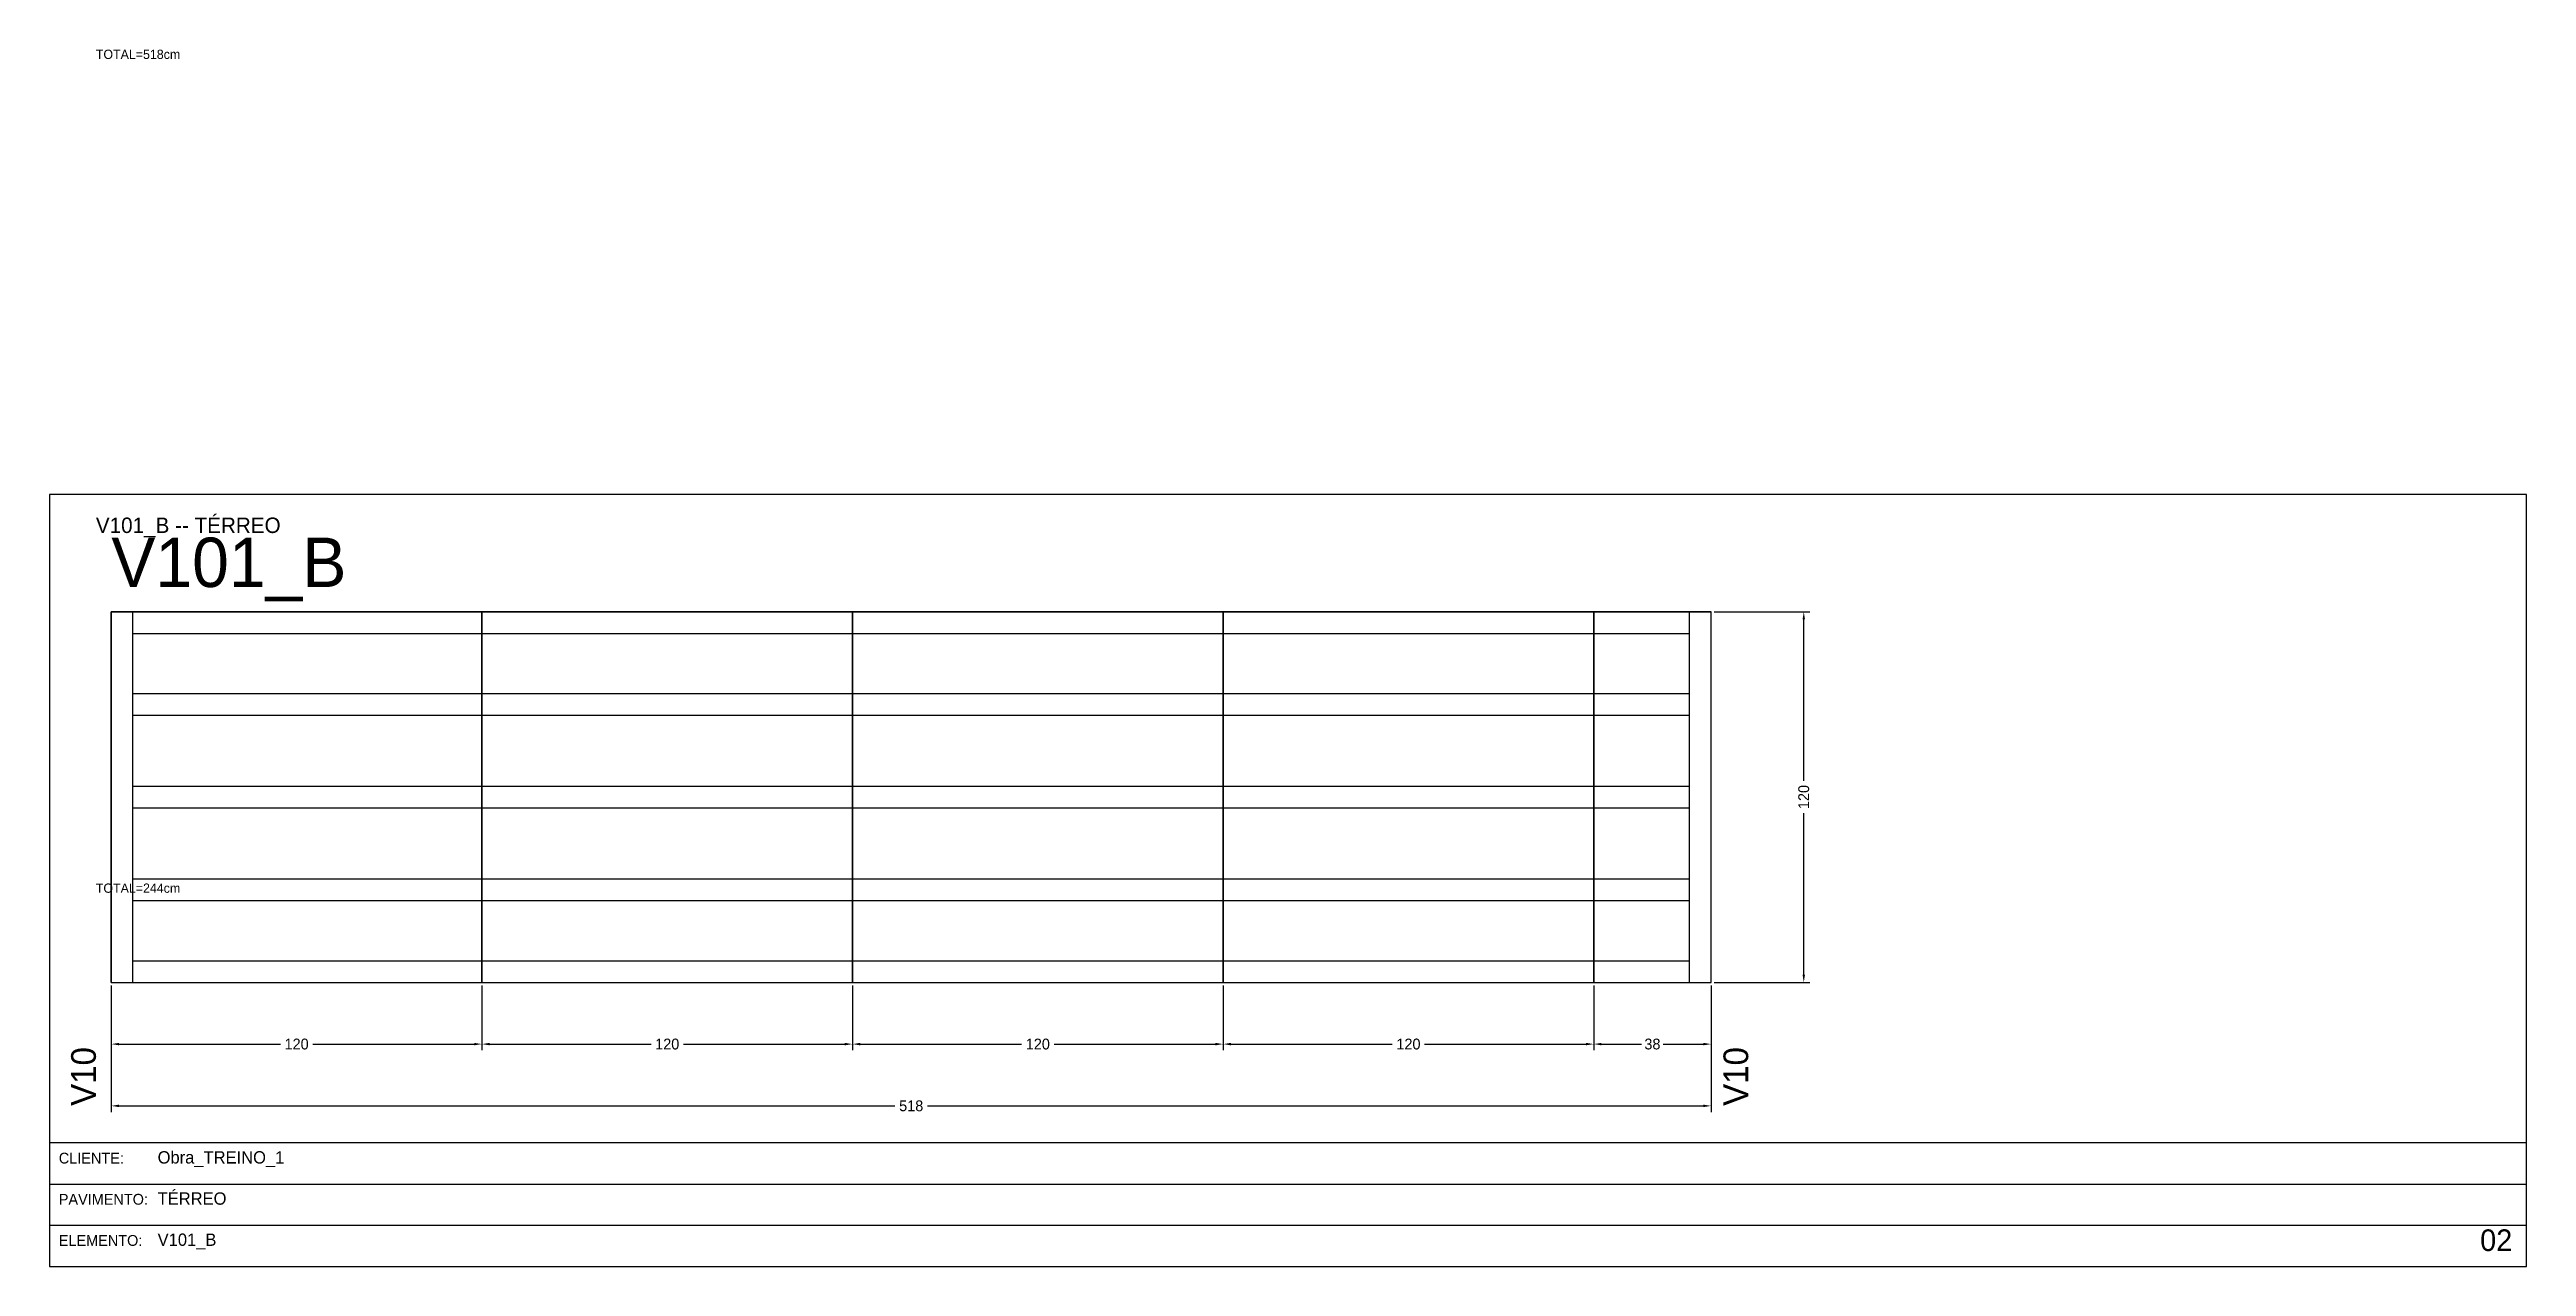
# Model space of a CAD drawing. Header units: metres. Extents: x 0 to 3268, y -4496 to 124.
# Drawn here: x 822 to 1624, y -270 to 124 of the extents above; entities that cross this region are included whole.
import ezdxf

# ---------------------------------------------------------------- set-up
doc = ezdxf.new("R2010")
doc.units = ezdxf.units.M
for name, color, linetype in [('5', 5, 'Continuous'), ('BORDA_CELULA', 9, 'Continuous'), ('CARIMBO', 9, 'Continuous'), ('COTA', 241, 'Continuous'), ('NOMENCLATURA', 7, 'Continuous'), ('Painéis', 200, 'Continuous'), ('SARR_2.2x7', 40, 'Continuous')]:
    doc.layers.add(name, color=color, linetype=linetype)
doc.dimstyles.new('COTA', dxfattribs={"dimtxt": 3.5, "dimasz": 2.5, "dimexe": 2, "dimexo": 1, "dimgap": 0.9, "dimtad": 1, "dimdec": 0, "dimrnd": 1, "dimcen": 2.5, "dimclrd": 4, "dimclre": 4, "dimclrt": 4, "dimazin": 3, "dimtfac": 1, "dimtmove": 0, "dimatfit": 3})

msp = doc.modelspace()

# ---------------------------------------------------------------- texts
at = {"layer": '5'}
for p in [(837, -218), (1372, -218)]:
    msp.add_text('V10', height=8, rotation=90, dxfattribs=at).set_placement(p)
at = {"layer": 'CARIMBO', "color": 2}
for s, p in [('Obra_TREINO_1', (857, -236.67)), ('TÉRREO', (857, -250)), ('V101_B', (857, -263.33))]:
    msp.add_text(s, height=4, dxfattribs=at).set_placement(p)
at = {"layer": 'CARIMBO', "color": 9}
for s, p in [('CLIENTE:', (825, -236.67)), ('PAVIMENTO:', (825, -250)), ('ELEMENTO:', (825, -263.33))]:
    msp.add_text(s, height=3.5, dxfattribs=at).set_placement(p)
at = {"layer": 'CARIMBO', "color": 3}
msp.add_text('02', height=7, dxfattribs=at).set_placement((1609, -265))
at = {"layer": 'COTA'}
for s, p in [('TOTAL=518cm', (837, 121)), ('TOTAL=244cm', (837, -149))]:
    msp.add_text(s, height=3, dxfattribs=at).set_placement(p)
at = {"layer": 'NOMENCLATURA'}
for s, height, p in [('V101_B -- TÉRREO', 5, (837, -32.5)), ('V101_B', 16, (842, -50))]:
    msp.add_text(s, height=height, dxfattribs=at).set_placement(p)

# ---------------------------------------------------------------- blocks, each defined once
blk = doc.blocks.new('_CLOSEDFILLED')
at = {"color": 0, "linetype": 'BYBLOCK'}
blk.add_solid([(-1, 0.16), (0, 0), (-1, -0.16)], dxfattribs=at)
blk = doc.blocks.new('*D12')
at = {"color": 4}
for p, q in [((842, -179), (842, -200)), ((962, -179), (962, -200)), ((844.5, -198), (896.75, -198)), ((907.25, -198), (959.5, -198))]:
    blk.add_line(p, q, dxfattribs=at)
at = {"layer": 'Defpoints'}
for p in [(842, -178), (962, -178), (842, -198)]:
    blk.add_point(p, dxfattribs=at)
at = {"layer": 'COTA', "color": 4, "xscale": 2.5, "yscale": 2.5, "rotation": 180}
blk.add_blockref('_CLOSEDFILLED', (842, -198), dxfattribs=at)
at = {"layer": 'COTA', "color": 4, "xscale": 2.5, "yscale": 2.5}
blk.add_blockref('_CLOSEDFILLED', (962, -198), dxfattribs=at)
at = {"layer": 'COTA', "color": 4, "insert": (902, -198), "char_height": 3.5, "attachment_point": 5}
blk.add_mtext('120', dxfattribs=at)
blk = doc.blocks.new('*D13')
at = {"color": 4}
for p, q in [((962, -179), (962, -200)), ((1082, -179), (1082, -200)), ((964.5, -198), (1016.75, -198)), ((1027.25, -198), (1079.5, -198))]:
    blk.add_line(p, q, dxfattribs=at)
at = {"layer": 'Defpoints'}
for p in [(962, -178), (1082, -178), (962, -198)]:
    blk.add_point(p, dxfattribs=at)
at = {"layer": 'COTA', "color": 4, "xscale": 2.5, "yscale": 2.5, "rotation": 180}
blk.add_blockref('_CLOSEDFILLED', (962, -198), dxfattribs=at)
at = {"layer": 'COTA', "color": 4, "xscale": 2.5, "yscale": 2.5}
blk.add_blockref('_CLOSEDFILLED', (1082, -198), dxfattribs=at)
at = {"layer": 'COTA', "color": 4, "insert": (1022, -198), "char_height": 3.5, "attachment_point": 5}
blk.add_mtext('120', dxfattribs=at)
blk = doc.blocks.new('*D14')
at = {"color": 4}
for p, q in [((1082, -179), (1082, -200)), ((1202, -179), (1202, -200)), ((1084.5, -198), (1136.75, -198)), ((1147.25, -198), (1199.5, -198))]:
    blk.add_line(p, q, dxfattribs=at)
at = {"layer": 'Defpoints'}
for p in [(1082, -178), (1202, -178), (1082, -198)]:
    blk.add_point(p, dxfattribs=at)
at = {"layer": 'COTA', "color": 4, "xscale": 2.5, "yscale": 2.5, "rotation": 180}
blk.add_blockref('_CLOSEDFILLED', (1082, -198), dxfattribs=at)
at = {"layer": 'COTA', "color": 4, "xscale": 2.5, "yscale": 2.5}
blk.add_blockref('_CLOSEDFILLED', (1202, -198), dxfattribs=at)
at = {"layer": 'COTA', "color": 4, "insert": (1142, -198), "char_height": 3.5, "attachment_point": 5}
blk.add_mtext('120', dxfattribs=at)
blk = doc.blocks.new('*D15')
at = {"color": 4}
for p, q in [((1202, -179), (1202, -200)), ((1322, -179), (1322, -200)), ((1204.5, -198), (1256.75, -198)), ((1267.25, -198), (1319.5, -198))]:
    blk.add_line(p, q, dxfattribs=at)
at = {"layer": 'Defpoints'}
for p in [(1202, -178), (1322, -178), (1202, -198)]:
    blk.add_point(p, dxfattribs=at)
at = {"layer": 'COTA', "color": 4, "xscale": 2.5, "yscale": 2.5, "rotation": 180}
blk.add_blockref('_CLOSEDFILLED', (1202, -198), dxfattribs=at)
at = {"layer": 'COTA', "color": 4, "xscale": 2.5, "yscale": 2.5}
blk.add_blockref('_CLOSEDFILLED', (1322, -198), dxfattribs=at)
at = {"layer": 'COTA', "color": 4, "insert": (1262, -198), "char_height": 3.5, "attachment_point": 5}
blk.add_mtext('120', dxfattribs=at)
blk = doc.blocks.new('*D16')
at = {"color": 4}
for p, q in [((1322, -179), (1322, -200)), ((1360, -179), (1360, -200)), ((1324.5, -198), (1337.5, -198)), ((1344.5, -198), (1357.5, -198))]:
    blk.add_line(p, q, dxfattribs=at)
at = {"layer": 'Defpoints'}
for p in [(1322, -178), (1360, -178), (1322, -198)]:
    blk.add_point(p, dxfattribs=at)
at = {"layer": 'COTA', "color": 4, "xscale": 2.5, "yscale": 2.5, "rotation": 180}
blk.add_blockref('_CLOSEDFILLED', (1322, -198), dxfattribs=at)
at = {"layer": 'COTA', "color": 4, "xscale": 2.5, "yscale": 2.5}
blk.add_blockref('_CLOSEDFILLED', (1360, -198), dxfattribs=at)
at = {"layer": 'COTA', "color": 4, "insert": (1341, -198), "char_height": 3.5, "attachment_point": 5}
blk.add_mtext('38', dxfattribs=at)
blk = doc.blocks.new('*D17')
at = {"color": 4}
for p, q in [((842, -179), (842, -220)), ((1360, -179), (1360, -220)), ((844.5, -218), (1095.75, -218)), ((1106.25, -218), (1357.5, -218))]:
    blk.add_line(p, q, dxfattribs=at)
at = {"layer": 'Defpoints'}
for p in [(842, -178), (1360, -178), (842, -218)]:
    blk.add_point(p, dxfattribs=at)
at = {"layer": 'COTA', "color": 4, "xscale": 2.5, "yscale": 2.5, "rotation": 180}
blk.add_blockref('_CLOSEDFILLED', (842, -218), dxfattribs=at)
at = {"layer": 'COTA', "color": 4, "xscale": 2.5, "yscale": 2.5}
blk.add_blockref('_CLOSEDFILLED', (1360, -218), dxfattribs=at)
at = {"layer": 'COTA', "color": 4, "insert": (1101, -218), "char_height": 3.5, "attachment_point": 5}
blk.add_mtext('518', dxfattribs=at)
blk = doc.blocks.new('*D18')
at = {"color": 4}
for p, q in [((1361, -58), (1392, -58)), ((1390, -112.75), (1390, -60.5)), ((1390, -175.5), (1390, -123.25)), ((1361, -178), (1392, -178))]:
    blk.add_line(p, q, dxfattribs=at)
at = {"layer": 'Defpoints'}
for p in [(1360, -58), (1360, -178), (1390, -178)]:
    blk.add_point(p, dxfattribs=at)
at = {"layer": 'COTA', "color": 4, "xscale": 2.5, "yscale": 2.5}
for p, rotation in [((1390, -58), 90), ((1390, -178), 270)]:
    blk.add_blockref('_CLOSEDFILLED', p, dxfattribs=dict(at, rotation=rotation))
at = {"layer": 'COTA', "color": 4, "insert": (1390, -118), "char_height": 3.5, "attachment_point": 5, "rotation": 90}
blk.add_mtext('120', dxfattribs=at)
blk = doc.blocks.new('*D19')
at = {"color": 4}
for p, q in [((1361, -58), (1392, -58)), ((1390, -112.75), (1390, -60.5)), ((1390, -175.5), (1390, -123.25)), ((1361, -178), (1392, -178))]:
    blk.add_line(p, q, dxfattribs=at)
at = {"layer": 'Defpoints'}
for p in [(1360, -58), (1360, -178), (1390, -178)]:
    blk.add_point(p, dxfattribs=at)
at = {"layer": 'COTA', "color": 4, "xscale": 2.5, "yscale": 2.5}
for p, rotation in [((1390, -58), 90), ((1390, -178), 270)]:
    blk.add_blockref('_CLOSEDFILLED', p, dxfattribs=dict(at, rotation=rotation))
at = {"layer": 'COTA', "color": 4, "insert": (1390, -118), "char_height": 3.5, "attachment_point": 5, "rotation": 90}
blk.add_mtext('120', dxfattribs=at)
blk = doc.blocks.new('*D20')
at = {"color": 4}
for p, q in [((1361, -58), (1392, -58)), ((1390, -112.75), (1390, -60.5)), ((1390, -175.5), (1390, -123.25)), ((1361, -178), (1392, -178))]:
    blk.add_line(p, q, dxfattribs=at)
at = {"layer": 'Defpoints'}
for p in [(1360, -58), (1360, -178), (1390, -178)]:
    blk.add_point(p, dxfattribs=at)
at = {"layer": 'COTA', "color": 4, "xscale": 2.5, "yscale": 2.5}
for p, rotation in [((1390, -58), 90), ((1390, -178), 270)]:
    blk.add_blockref('_CLOSEDFILLED', p, dxfattribs=dict(at, rotation=rotation))
at = {"layer": 'COTA', "color": 4, "insert": (1390, -118), "char_height": 3.5, "attachment_point": 5, "rotation": 90}
blk.add_mtext('120', dxfattribs=at)
blk = doc.blocks.new('*D21')
at = {"color": 4}
for p, q in [((1361, -58), (1392, -58)), ((1390, -112.75), (1390, -60.5)), ((1390, -175.5), (1390, -123.25)), ((1361, -178), (1392, -178))]:
    blk.add_line(p, q, dxfattribs=at)
at = {"layer": 'Defpoints'}
for p in [(1360, -58), (1360, -178), (1390, -178)]:
    blk.add_point(p, dxfattribs=at)
at = {"layer": 'COTA', "color": 4, "xscale": 2.5, "yscale": 2.5}
for p, rotation in [((1390, -58), 90), ((1390, -178), 270)]:
    blk.add_blockref('_CLOSEDFILLED', p, dxfattribs=dict(at, rotation=rotation))
at = {"layer": 'COTA', "color": 4, "insert": (1390, -118), "char_height": 3.5, "attachment_point": 5, "rotation": 90}
blk.add_mtext('120', dxfattribs=at)
blk = doc.blocks.new('*D22')
at = {"color": 4}
for p, q in [((1361, -58), (1392, -58)), ((1390, -112.75), (1390, -60.5)), ((1390, -175.5), (1390, -123.25)), ((1361, -178), (1392, -178))]:
    blk.add_line(p, q, dxfattribs=at)
at = {"layer": 'Defpoints'}
for p in [(1360, -58), (1360, -178), (1390, -178)]:
    blk.add_point(p, dxfattribs=at)
at = {"layer": 'COTA', "color": 4, "xscale": 2.5, "yscale": 2.5}
for p, rotation in [((1390, -58), 90), ((1390, -178), 270)]:
    blk.add_blockref('_CLOSEDFILLED', p, dxfattribs=dict(at, rotation=rotation))
at = {"layer": 'COTA', "color": 4, "insert": (1390, -118), "char_height": 3.5, "attachment_point": 5, "rotation": 90}
blk.add_mtext('120', dxfattribs=at)

# ---------------------------------------------------------------- dimensions: what is measured, and where the dimension line sits
at = {"layer": 'COTA'}
for picture in ['*D18', '*D19', '*D20', '*D21', '*D22']:
    dim = msp.add_linear_dim(base=(1390, -178), p1=(1360, -178), p2=(1360, -58), angle=90, dimstyle='COTA', dxfattribs=at)
    dim.commit()
    dim.dimension.update_dxf_attribs({"geometry": picture, "text_midpoint": (1390, -118)})
for base, p1, p2, picture, middle in [((842, -198), (842, -178), (962, -178), '*D12', (902, -198)), ((842, -218), (842, -178), (1360, -178), '*D17', (1101, -218)), ((962, -198), (962, -178), (1082, -178), '*D13', (1022, -198)), ((1082, -198), (1082, -178), (1202, -178), '*D14', (1142, -198)), ((1202, -198), (1202, -178), (1322, -178), '*D15', (1262, -198)), ((1322, -198), (1322, -178), (1360, -178), '*D16', (1341, -198))]:
    dim = msp.add_linear_dim(base=base, p1=p1, p2=p2, dimstyle='COTA', dxfattribs=at)
    dim.commit()
    dim.dimension.update_dxf_attribs({"geometry": picture, "text_midpoint": middle})

# ---------------------------------------------------------------- linework, layer by layer
at = {"layer": 'BORDA_CELULA'}
for points in [[(822, -270), (1624, -270), (1624, -20), (822, -20)], [(822, -270), (1624, -270), (1624, -230), (822, -230)]]:
    msp.add_lwpolyline(points, close=True, dxfattribs=at)
at = {"layer": 'CARIMBO'}
for p, q in [((822, -243.33), (1624, -243.33)), ((822, -256.67), (1624, -256.67)), ((822, -270), (1624, -270))]:
    msp.add_line(p, q, dxfattribs=at)
at = {"layer": 'Painéis'}
for points in [[(842, -178), (842, -58)], [(842, -58), (962, -58)], [(842, -178), (962, -178), (962, -58), (842, -58), (842, -178)], [(962, -178), (962, -58)], [(962, -58), (1082, -58)], [(962, -178), (1082, -178), (1082, -58), (962, -58), (962, -178)], [(1082, -178), (1082, -58)], [(1082, -58), (1202, -58)], [(1082, -178), (1202, -178), (1202, -58), (1082, -58), (1082, -178)], [(1202, -178), (1202, -58)], [(1202, -58), (1322, -58)], [(1202, -178), (1322, -178), (1322, -58), (1202, -58), (1202, -178)], [(1322, -178), (1322, -58)], [(1322, -58), (1360, -58)], [(1322, -178), (1360, -178), (1360, -58), (1322, -58), (1322, -178)], [(1360, -178), (1360, -58)], [(842, -178), (962, -178)], [(962, -178), (1082, -178)], [(1082, -178), (1202, -178)], [(1202, -178), (1322, -178)], [(1322, -178), (1360, -178)]]:
    msp.add_lwpolyline(points, dxfattribs=at)
at = {"layer": 'SARR_2.2x7'}
for points in [[(849, -178), (849, -58)], [(1353, -178), (1353, -58)], [(849, -65), (962, -65)], [(962, -65), (1082, -65)], [(1082, -65), (1202, -65)], [(1202, -65), (1322, -65)], [(1322, -65), (1353, -65)], [(849, -84.5), (962, -84.5)], [(962, -84.5), (1082, -84.5)], [(1082, -84.5), (1202, -84.5)], [(1202, -84.5), (1322, -84.5)], [(1322, -84.5), (1353, -84.5)], [(849, -91.5), (962, -91.5)], [(962, -91.5), (1082, -91.5)], [(1082, -91.5), (1202, -91.5)], [(1202, -91.5), (1322, -91.5)], [(1322, -91.5), (1353, -91.5)], [(849, -114.5), (962, -114.5)], [(962, -114.5), (1082, -114.5)], [(1082, -114.5), (1202, -114.5)], [(1202, -114.5), (1322, -114.5)], [(1322, -114.5), (1353, -114.5)], [(849, -121.5), (962, -121.5)], [(962, -121.5), (1082, -121.5)], [(1082, -121.5), (1202, -121.5)], [(1202, -121.5), (1322, -121.5)], [(1322, -121.5), (1353, -121.5)], [(849, -144.5), (962, -144.5)], [(849, -151.5), (962, -151.5)], [(962, -144.5), (1082, -144.5)], [(962, -151.5), (1082, -151.5)], [(1082, -144.5), (1202, -144.5)], [(1082, -151.5), (1202, -151.5)], [(1202, -144.5), (1322, -144.5)], [(1202, -151.5), (1322, -151.5)], [(1322, -144.5), (1353, -144.5)], [(1322, -151.5), (1353, -151.5)], [(849, -171), (962, -171)], [(962, -171), (1082, -171)], [(1082, -171), (1202, -171)], [(1202, -171), (1322, -171)], [(1322, -171), (1353, -171)]]:
    msp.add_lwpolyline(points, dxfattribs=at)

msp.set_redraw_order([(e.dxf.handle, doc.entitydb.next_handle()) for e in msp.query("TEXT MTEXT ATTDEF DIMENSION ARC_DIMENSION")])  # texts and dimensions are drawn at this point

doc.saveas('drawing.dxf')
